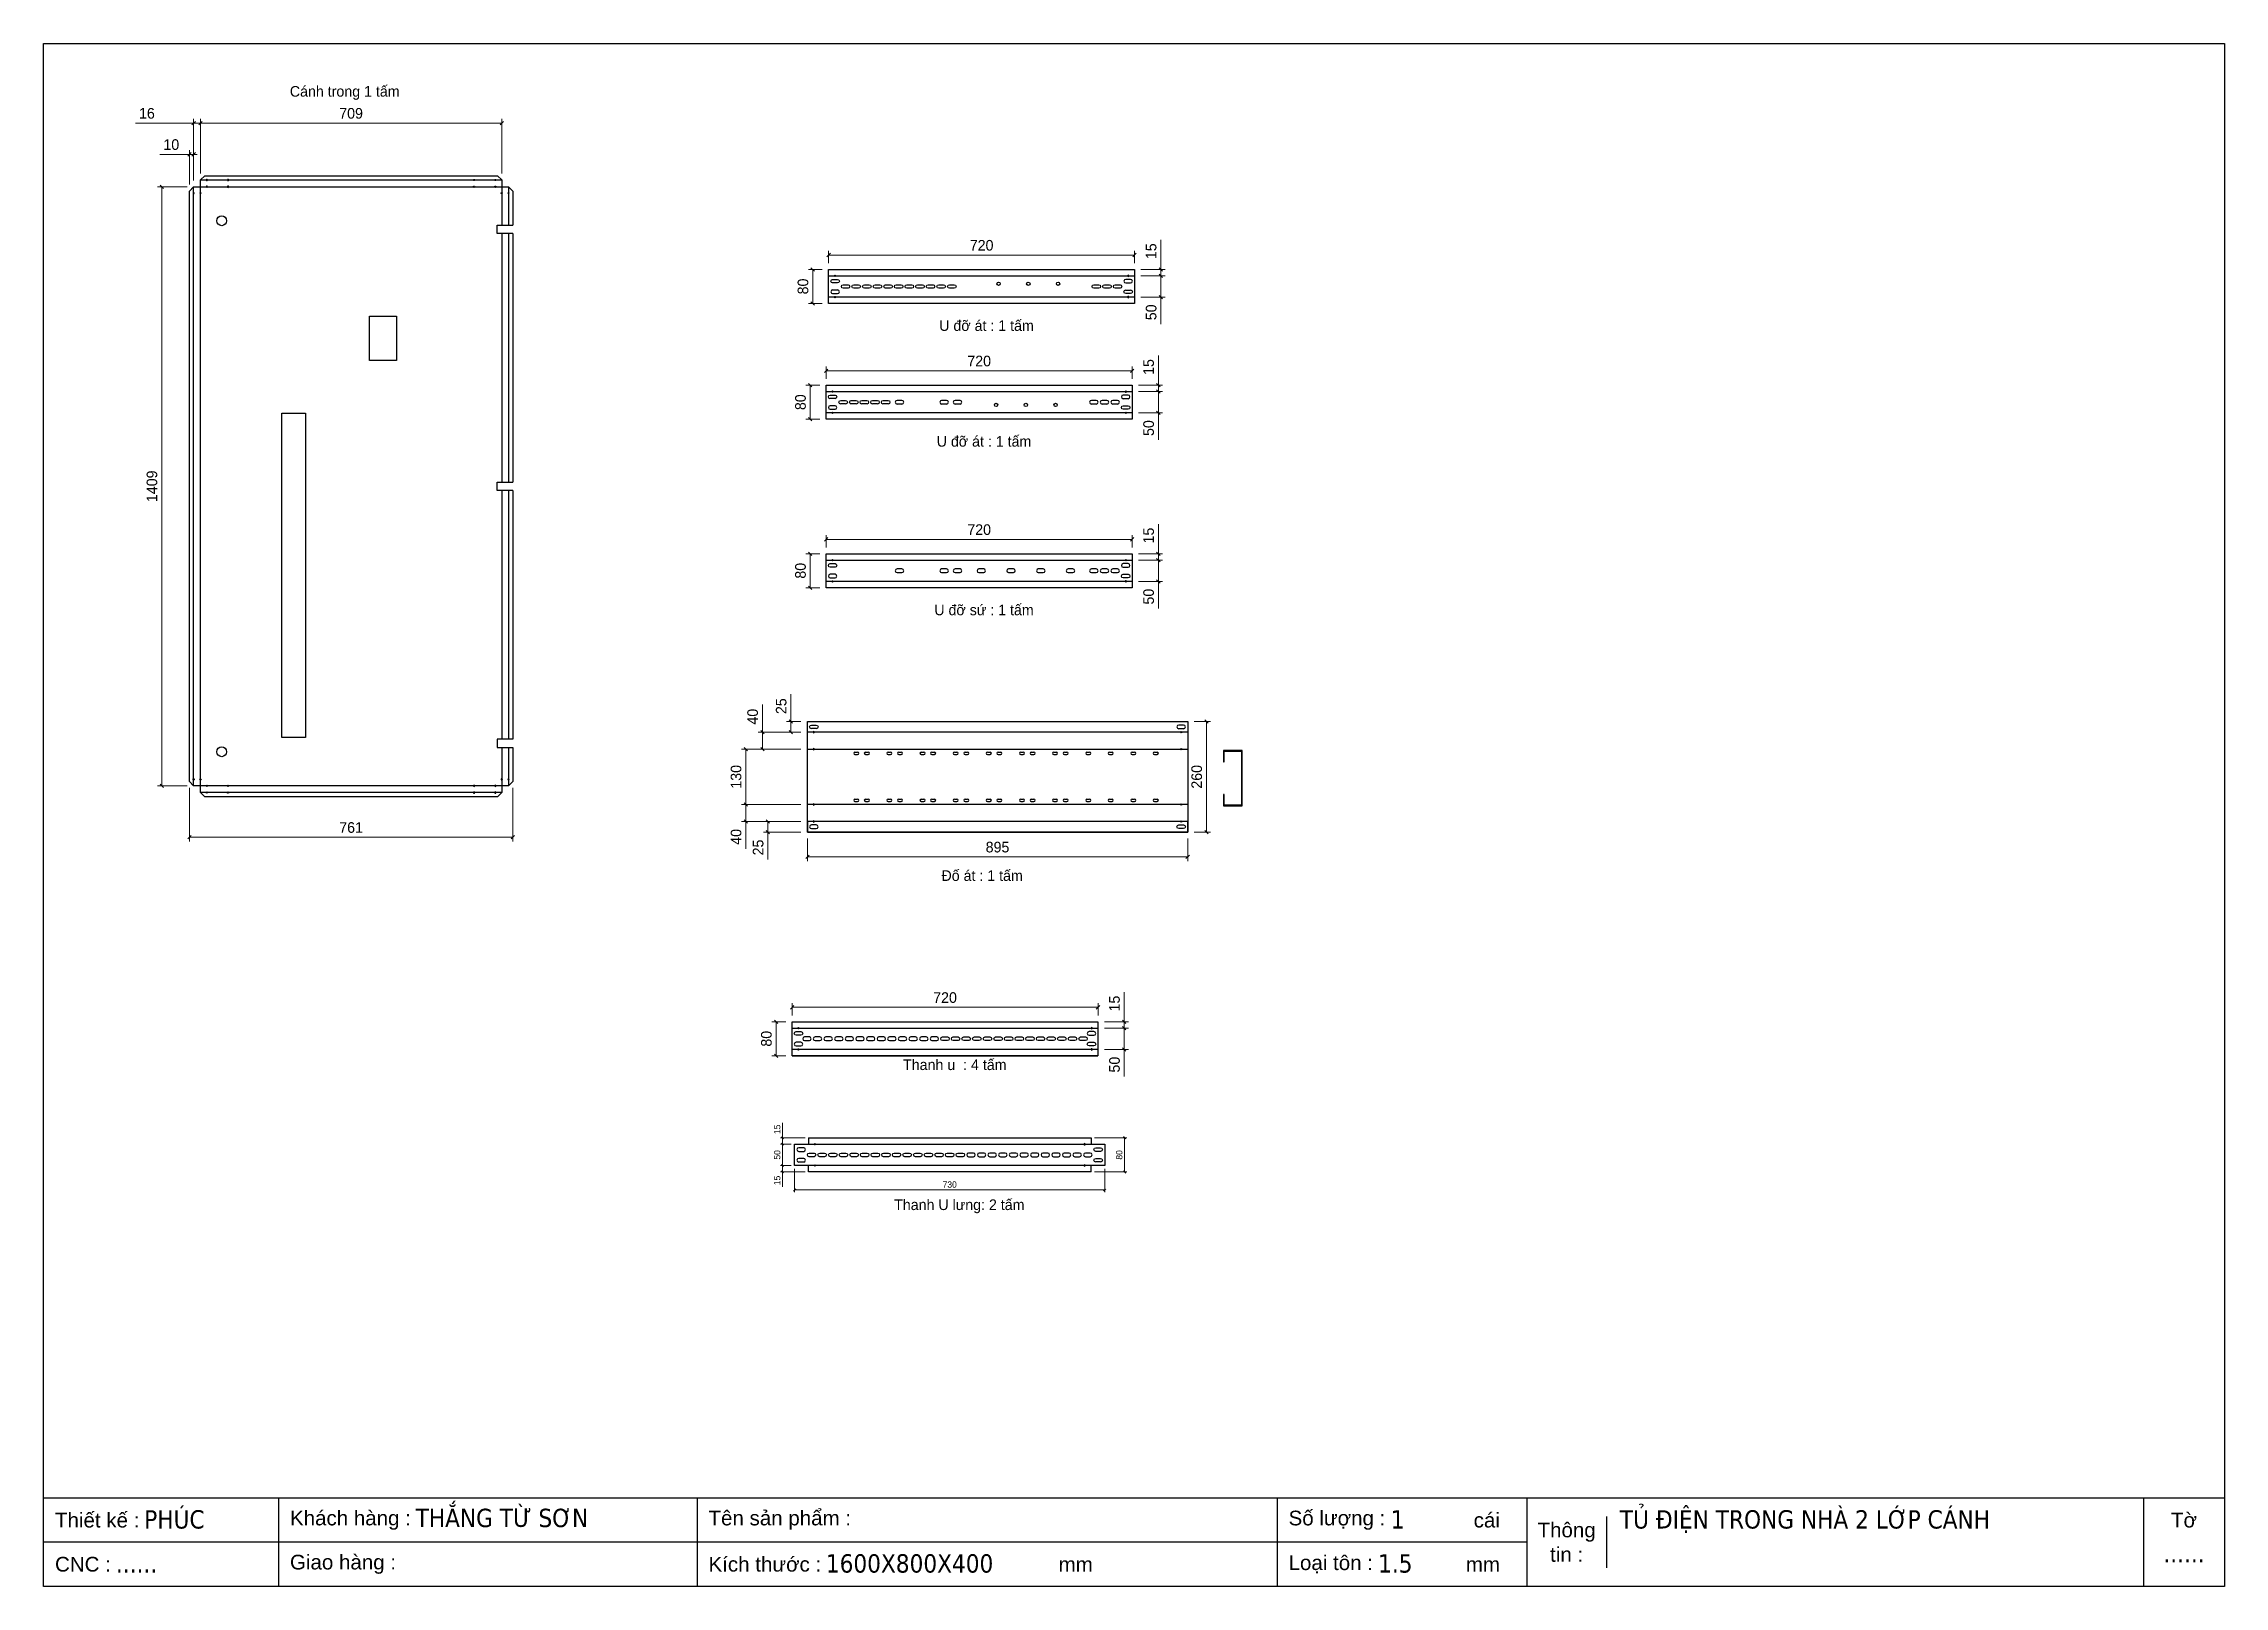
# Model space of a CAD drawing. Header units: millimetres. Extents: x 0 to 5132, y 0 to 3629.
import ezdxf
from ezdxf.enums import TextEntityAlignment as Align

# ---------------------------------------------------------------- set-up
doc = ezdxf.new("R2010")
doc.units = ezdxf.units.MM
doc.layers.add('CNC', color=7, linetype='Continuous')
doc.layers.add('DIM', color=253, linetype='Continuous')
doc.styles.add('Arial', font='arial.ttf')
doc.styles.add('Tahoma (Input Text)', font='tahoma.ttf')
doc.dimstyles.new('Dim-15', dxfattribs={"dimtxt": 15, "dimasz": 5, "dimexe": 5, "dimexo": 8, "dimgap": 5, "dimtad": 1, "dimdec": 0, "dimtxsty": 'Standard', "dimblk": 'OBLIQUE', "dimcen": 10, "dimclrd": 5, "dimclre": 5, "dimclrt": 3, "dimazin": 3, "dimtfac": 1, "dimtdec": 0, "dimtmove": 0, "dimatfit": 3, "dimldrblk": 'OBLIQUE', "dimlwd": 9, "dimlwe": 9})
doc.dimstyles.new('Dim-25', dxfattribs={"dimtxt": 25, "dimasz": 8, "dimexe": 10, "dimexo": 15, "dimgap": 10, "dimtad": 1, "dimdec": 0, "dimtxsty": 'Standard', "dimblk": 'OBLIQUE', "dimcen": 10, "dimclrd": 5, "dimclre": 5, "dimclrt": 3, "dimazin": 3, "dimtfac": 1, "dimtdec": 0, "dimtmove": 0, "dimatfit": 3, "dimldrblk": 'OBLIQUE', "dimlwd": 9, "dimlwe": 9})

msp = doc.modelspace()

# ---------------------------------------------------------------- texts
at = {"color": 2, "char_height": 25, "width": 775, "attachment_point": 5}
for s, insert in [('Cánh trong 1 tấm', (708.6, 3512.8)), ('U đỡ át : 1 tấm', (2219, 2965.4)), ('U đỡ át : 1 tấm', (2213.1, 2693.1)), ('U đỡ sứ : 1 tấm', (2213.1, 2296.6)), ('Đố át : 1 tấm', (2208.7, 1671.7)), ('Thanh u  : 4 tấm ', (2144.4, 1226.8)), ('Thanh U lưng: 2 tấm', (2155, 893.9))]:
    msp.add_mtext(s, dxfattribs=dict(at, insert=insert))

# ---------------------------------------------------------------- blocks, each defined once
blk = doc.blocks.new('khungtenAsean2')
at = {"color": 7}
for p, q in [((2970, -1980), (0, -1980)), ((320, -1980), (320, -2100)), ((890, -1980), (890, -2100)), ((1680, -1980), (1680, -2100)), ((2020, -1980), (2020, -2100)), ((2860, -1980), (2860, -2100)), ((2128.3, -2005), (2128.3, -2075)), ((2020, -2040), (0, -2040))]:
    blk.add_line(p, q, dxfattribs=at)
blk.add_lwpolyline([(0, 0), (2970, 0), (2970, -2100), (0, -2100)], close=True, dxfattribs=at)
at = {"color": 2, "char_height": 20, "style": 'Arial'}
for s, insert, width, attachment_point in [('  Thiết kế :', (0, -2010), 917.634, 4), ('  Khách hàng :', (320, -2010), 917.634, 4), ('  Tên sản phẩm :', (890, -2010), 917.634, 4), ('  Số lượng :', (1680, -2010), 917.634, 4), ('cái', (1947.6, -2010), 917.634, 4), ('Thông\\Ptin :', (2074.2, -2040), 108.311, 5), ('Tờ', (2915, -2010), 110, 5), ('  CNC :', (0, -2070), 917.634, 4), ('  Giao hàng :', (320, -2070), 917.634, 4), ('  Kích thước :', (890, -2070), 917.634, 4), ('mm', (1382.3, -2070), 917.634, 4), ('  Loại tôn :', (1680, -2070), 917.634, 4), ('mm', (1936.9, -2070), 917.634, 4)]:
    blk.add_mtext(s, dxfattribs=dict(at, insert=insert, width=width, attachment_point=attachment_point))
at = {"color": 1, "style": 'Tahoma (Input Text)', "flags": 8}
for tag, p in [('#01', (137.1, -2021.3)), ('#03', (506.6, -2019.3)), ('#05', (1106.6, -2021.3)), ('#07', (1834.7, -2021.3)), ('#09', (2146.7, -2021.3)), ('#02', (98.5, -2081.3)), ('#04', (486.1, -2081.3)), ('#06', (1065.3, -2081.3)), ('#08', (1817.4, -2081.3)), ('#10', (2146.7, -2081.3))]:
    blk.add_attdef(tag, p, '', height=25, dxfattribs=at)
blk.add_attdef('#11', text='', height=25, dxfattribs=at).set_placement((2915, -2067.3), align=Align.CENTER)
blk = doc.blocks.new('*D1')
at = {"color": 0, "linetype": 'ByBlock', "lineweight": -2}
for p, q in [((349.1, 3438), (357.1, 3446)), ((373.1, 3446), (365.1, 3438))]:
    blk.add_line(p, q, dxfattribs=at)
at = {"layer": 'Defpoints', "color": 0, "transparency": 16777216}
for p in [(369.1, 3442), (353.1, 3292.1), (369.1, 3308.1)]:
    blk.add_point(p, dxfattribs=at)
at = {"layer": 'DIM', "color": 5, "lineweight": 9, "transparency": 16777216}
for p, q in [((353.1, 3442), (216.4, 3442)), ((353.1, 3307.1), (353.1, 3452)), ((369.1, 3442), (353.1, 3442)), ((369.1, 3323.1), (369.1, 3452)), ((369.1, 3442), (377.1, 3442))]:
    blk.add_line(p, q, dxfattribs=at)
at = {"layer": 'DIM', "color": 3, "transparency": 16777216, "insert": (243.1, 3464.7), "char_height": 25, "attachment_point": 5}
blk.add_mtext('16', dxfattribs=at)
blk = doc.blocks.new('_Oblique')
at = {"color": 0, "linetype": 'ByBlock', "lineweight": -2}
blk.add_line((-0.5, -0.5), (0.5, 0.5), dxfattribs=at)
blk = doc.blocks.new('f3daunguoc')
at = {"layer": 'CNC', "color": 2, "lineweight": -3}
blk.add_circle((0, 0), 1.5, dxfattribs=at)
blk = doc.blocks.new('*D2')
at = {"color": 0, "linetype": 'ByBlock', "lineweight": -2}
for p, q in [((281.9, 3288.1), (273.9, 3296.1)), ((273.9, 1887.1), (281.9, 1879.1))]:
    blk.add_line(p, q, dxfattribs=at)
at = {"layer": 'Defpoints', "color": 0, "transparency": 16777216}
for p in [(353.1, 3292.1), (277.9, 1883.1), (353.1, 1883.1)]:
    blk.add_point(p, dxfattribs=at)
at = {"layer": 'DIM', "color": 5, "lineweight": 9, "transparency": 16777216}
for p, q in [((338.1, 3292.1), (267.9, 3292.1)), ((277.9, 3292.1), (277.9, 1883.1)), ((338.1, 1883.1), (267.9, 1883.1))]:
    blk.add_line(p, q, dxfattribs=at)
at = {"layer": 'DIM', "color": 3, "transparency": 16777216, "insert": (255.1, 2587.6), "char_height": 25, "attachment_point": 5, "rotation": 90}
blk.add_mtext('1409', dxfattribs=at)
blk = doc.blocks.new('*D3')
at = {"color": 0, "linetype": 'ByBlock', "lineweight": -2}
for p, q in [((347.1, 1766), (339.1, 1758)), ((1100.1, 1758), (1108.1, 1766))]:
    blk.add_line(p, q, dxfattribs=at)
at = {"layer": 'Defpoints', "color": 0, "transparency": 16777216}
for p in [(343.1, 1893.1), (1104.1, 1893.1), (1104.1, 1762)]:
    blk.add_point(p, dxfattribs=at)
at = {"layer": 'DIM', "color": 5, "lineweight": 9, "transparency": 16777216}
for p, q in [((343.1, 1878.1), (343.1, 1752)), ((1104.1, 1878.1), (1104.1, 1752)), ((343.1, 1762), (1104.1, 1762))]:
    blk.add_line(p, q, dxfattribs=at)
at = {"layer": 'DIM', "color": 3, "transparency": 16777216, "insert": (723.6, 1784.8), "char_height": 25, "attachment_point": 5}
blk.add_mtext('761', dxfattribs=at)
blk = doc.blocks.new('*D4')
at = {"color": 0, "linetype": 'ByBlock', "lineweight": -2}
for p, q in [((373.1, 3446), (365.1, 3438)), ((1074.1, 3438), (1082.1, 3446))]:
    blk.add_line(p, q, dxfattribs=at)
at = {"layer": 'Defpoints', "color": 0, "transparency": 16777216}
for p in [(1078.1, 3442), (369.1, 3308.1), (1078.1, 3308.1)]:
    blk.add_point(p, dxfattribs=at)
at = {"layer": 'DIM', "color": 5, "lineweight": 9, "transparency": 16777216}
for p, q in [((369.1, 3323.1), (369.1, 3452)), ((369.1, 3442), (1078.1, 3442)), ((1078.1, 3323.1), (1078.1, 3452))]:
    blk.add_line(p, q, dxfattribs=at)
at = {"layer": 'DIM', "color": 3, "transparency": 16777216, "insert": (723.6, 3464.7), "char_height": 25, "attachment_point": 5}
blk.add_mtext('709', dxfattribs=at)
blk = doc.blocks.new('*D5')
at = {"color": 0, "linetype": 'ByBlock', "lineweight": -2}
for p, q in [((339.1, 3364.4), (347.1, 3372.4)), ((357.1, 3372.4), (349.1, 3364.4))]:
    blk.add_line(p, q, dxfattribs=at)
at = {"layer": 'Defpoints', "color": 0, "transparency": 16777216}
for p in [(343.1, 3368.4), (353.1, 3292.1), (343.1, 3282.1)]:
    blk.add_point(p, dxfattribs=at)
at = {"layer": 'DIM', "color": 5, "lineweight": 9, "transparency": 16777216}
for p, q in [((343.1, 3368.4), (273.8, 3368.4)), ((343.1, 3297.1), (343.1, 3378.4)), ((353.1, 3368.4), (343.1, 3368.4)), ((353.1, 3307.1), (353.1, 3378.4)), ((353.1, 3368.4), (361.1, 3368.4))]:
    blk.add_line(p, q, dxfattribs=at)
at = {"layer": 'DIM', "color": 3, "transparency": 16777216, "insert": (300.5, 3391.2), "char_height": 25, "attachment_point": 5}
blk.add_mtext('10', dxfattribs=at)
blk = doc.blocks.new('ovan8.5x20')
at = {"layer": 'CNC', "color": 2, "lineweight": -3}
for p, q in [((5.7, 4.2), (-5.8, 4.2)), ((-5.8, -4.2), (5.7, -4.2))]:
    blk.add_line(p, q, dxfattribs=at)
for centre, start, end in [((-5.8, 0), 90, 270), ((5.7, 0), 270, 90)]:
    blk.add_arc(centre, 4.25, start, end, dxfattribs=at)
blk = doc.blocks.new('*D6')
at = {"color": 0, "linetype": 'ByBlock', "lineweight": -2}
for p, q in [((1813.9, 3093.6), (1805.9, 3101.6)), ((1805.9, 3021.6), (1813.9, 3013.6))]:
    blk.add_line(p, q, dxfattribs=at)
at = {"layer": 'Defpoints', "color": 0, "transparency": 16777216}
for p in [(1847.5, 3097.6), (1809.9, 3017.6), (1847.5, 3017.6)]:
    blk.add_point(p, dxfattribs=at)
at = {"layer": 'DIM', "color": 5, "lineweight": 9, "transparency": 16777216}
for p, q in [((1832.5, 3097.6), (1799.9, 3097.6)), ((1809.9, 3097.6), (1809.9, 3017.6)), ((1832.5, 3017.6), (1799.9, 3017.6))]:
    blk.add_line(p, q, dxfattribs=at)
at = {"layer": 'DIM', "color": 3, "transparency": 16777216, "insert": (1787.1, 3057.6), "char_height": 25, "attachment_point": 5, "rotation": 90}
blk.add_mtext('80', dxfattribs=at)
blk = doc.blocks.new('*D7')
at = {"color": 0, "linetype": 'ByBlock', "lineweight": -2}
for p, q in [((1851.5, 3135.6), (1843.5, 3127.6)), ((2563.5, 3127.6), (2571.5, 3135.6))]:
    blk.add_line(p, q, dxfattribs=at)
at = {"layer": 'Defpoints', "color": 0, "transparency": 16777216}
for p in [(2567.5, 3131.6), (1847.5, 3097.6), (2567.5, 3097.6)]:
    blk.add_point(p, dxfattribs=at)
at = {"layer": 'DIM', "color": 5, "lineweight": 9, "transparency": 16777216}
for p, q in [((1847.5, 3112.6), (1847.5, 3141.6)), ((1847.5, 3131.6), (2567.5, 3131.6)), ((2567.5, 3112.6), (2567.5, 3141.6))]:
    blk.add_line(p, q, dxfattribs=at)
at = {"layer": 'DIM', "color": 3, "transparency": 16777216, "insert": (2207.5, 3154.3), "char_height": 25, "attachment_point": 5}
blk.add_mtext('720', dxfattribs=at)
blk = doc.blocks.new('*D8')
at = {"color": 0, "linetype": 'ByBlock', "lineweight": -2}
for p, q in [((2625.3, 3101.6), (2633.3, 3093.6)), ((2633.3, 3078.6), (2625.3, 3086.6))]:
    blk.add_line(p, q, dxfattribs=at)
at = {"layer": 'Defpoints', "color": 0, "transparency": 16777216}
for p in [(2567.5, 3097.6), (2567.5, 3082.6), (2629.3, 3097.6)]:
    blk.add_point(p, dxfattribs=at)
at = {"layer": 'DIM', "color": 5, "lineweight": 9, "transparency": 16777216}
for p, q in [((2629.3, 3097.6), (2629.3, 3167.3)), ((2582.5, 3097.6), (2639.3, 3097.6)), ((2582.5, 3082.6), (2639.3, 3082.6)), ((2629.3, 3082.6), (2629.3, 3097.6)), ((2629.3, 3082.6), (2629.3, 3074.6))]:
    blk.add_line(p, q, dxfattribs=at)
at = {"layer": 'DIM', "color": 3, "transparency": 16777216, "insert": (2606.5, 3140.5), "char_height": 25, "attachment_point": 5, "rotation": 90}
blk.add_mtext('15', dxfattribs=at)
blk = doc.blocks.new('*D9')
at = {"color": 0, "linetype": 'ByBlock', "lineweight": -2}
for p, q in [((2633.3, 3078.6), (2625.3, 3086.6)), ((2625.3, 3036.6), (2633.3, 3028.6))]:
    blk.add_line(p, q, dxfattribs=at)
at = {"layer": 'Defpoints', "color": 0, "transparency": 16777216}
for p in [(2567.5, 3082.6), (2567.5, 3032.6), (2629.3, 3032.6)]:
    blk.add_point(p, dxfattribs=at)
at = {"layer": 'DIM', "color": 5, "lineweight": 9, "transparency": 16777216}
for p, q in [((2582.5, 3082.6), (2639.3, 3082.6)), ((2629.3, 3082.6), (2629.3, 3032.6)), ((2582.5, 3032.6), (2639.3, 3032.6)), ((2629.3, 3032.6), (2629.3, 2968.9))]:
    blk.add_line(p, q, dxfattribs=at)
at = {"layer": 'DIM', "color": 3, "transparency": 16777216, "insert": (2606.5, 2996.8), "char_height": 25, "attachment_point": 5, "rotation": 90}
blk.add_mtext('50', dxfattribs=at)
blk = doc.blocks.new('*D10')
at = {"color": 0, "linetype": 'ByBlock', "lineweight": -2}
for p, q in [((1727.7, 1324.1), (1719.7, 1332.1)), ((1719.7, 1252.1), (1727.7, 1244.1))]:
    blk.add_line(p, q, dxfattribs=at)
at = {"layer": 'Defpoints', "color": 0, "transparency": 16777216}
for p in [(1761.4, 1328.1), (1723.7, 1248.1), (1761.4, 1248.1)]:
    blk.add_point(p, dxfattribs=at)
at = {"layer": 'DIM', "color": 5, "lineweight": 9, "transparency": 16777216}
for p, q in [((1746.4, 1328.1), (1713.7, 1328.1)), ((1723.7, 1328.1), (1723.7, 1248.1)), ((1746.4, 1248.1), (1713.7, 1248.1))]:
    blk.add_line(p, q, dxfattribs=at)
at = {"layer": 'DIM', "color": 3, "transparency": 16777216, "insert": (1701, 1288.1), "char_height": 25, "attachment_point": 5, "rotation": 90}
blk.add_mtext('80', dxfattribs=at)
blk = doc.blocks.new('*D11')
at = {"color": 0, "linetype": 'ByBlock', "lineweight": -2}
for p, q in [((1765.4, 1366), (1757.4, 1358)), ((2477.4, 1358), (2485.4, 1366))]:
    blk.add_line(p, q, dxfattribs=at)
at = {"layer": 'Defpoints', "color": 0, "transparency": 16777216}
for p in [(2481.4, 1362), (1761.4, 1328.1), (2481.4, 1328.1)]:
    blk.add_point(p, dxfattribs=at)
at = {"layer": 'DIM', "color": 5, "lineweight": 9, "transparency": 16777216}
for p, q in [((1761.4, 1343.1), (1761.4, 1372)), ((1761.4, 1362), (2481.4, 1362)), ((2481.4, 1343.1), (2481.4, 1372))]:
    blk.add_line(p, q, dxfattribs=at)
at = {"layer": 'DIM', "color": 3, "transparency": 16777216, "insert": (2121.4, 1384.8), "char_height": 25, "attachment_point": 5}
blk.add_mtext('720', dxfattribs=at)
blk = doc.blocks.new('*D12')
at = {"color": 0, "linetype": 'ByBlock', "lineweight": -2}
for p, q in [((2539.1, 1332.1), (2547.1, 1324.1)), ((2547.1, 1309.1), (2539.1, 1317.1))]:
    blk.add_line(p, q, dxfattribs=at)
at = {"layer": 'Defpoints', "color": 0, "transparency": 16777216}
for p in [(2481.4, 1328.1), (2481.4, 1313.1), (2543.1, 1328.1)]:
    blk.add_point(p, dxfattribs=at)
at = {"layer": 'DIM', "color": 5, "lineweight": 9, "transparency": 16777216}
for p, q in [((2543.1, 1328.1), (2543.1, 1397.7)), ((2496.4, 1328.1), (2553.1, 1328.1)), ((2496.4, 1313.1), (2553.1, 1313.1)), ((2543.1, 1313.1), (2543.1, 1328.1)), ((2543.1, 1313.1), (2543.1, 1305.1))]:
    blk.add_line(p, q, dxfattribs=at)
at = {"layer": 'DIM', "color": 3, "transparency": 16777216, "insert": (2520.3, 1370.9), "char_height": 25, "attachment_point": 5, "rotation": 90}
blk.add_mtext('15', dxfattribs=at)
blk = doc.blocks.new('*D13')
at = {"color": 0, "linetype": 'ByBlock', "lineweight": -2}
for p, q in [((2547.1, 1309.1), (2539.1, 1317.1)), ((2539.1, 1267.1), (2547.1, 1259.1))]:
    blk.add_line(p, q, dxfattribs=at)
at = {"layer": 'Defpoints', "color": 0, "transparency": 16777216}
for p in [(2481.4, 1313.1), (2481.4, 1263.1), (2543.1, 1263.1)]:
    blk.add_point(p, dxfattribs=at)
at = {"layer": 'DIM', "color": 5, "lineweight": 9, "transparency": 16777216}
for p, q in [((2496.4, 1313.1), (2553.1, 1313.1)), ((2543.1, 1313.1), (2543.1, 1263.1)), ((2496.4, 1263.1), (2553.1, 1263.1)), ((2543.1, 1263.1), (2543.1, 1199.4))]:
    blk.add_line(p, q, dxfattribs=at)
at = {"layer": 'DIM', "color": 3, "transparency": 16777216, "insert": (2520.3, 1227.2), "char_height": 25, "attachment_point": 5, "rotation": 90}
blk.add_mtext('50', dxfattribs=at)
blk = doc.blocks.new('*D14')
at = {"color": 0, "linetype": 'ByBlock', "lineweight": -2}
for p, q in [((1769.9, 934.9), (1764.9, 929.9)), ((2494.9, 929.9), (2499.9, 934.9))]:
    blk.add_line(p, q, dxfattribs=at)
at = {"layer": 'Defpoints', "color": 0, "transparency": 16777216}
for p in [(1767.4, 989.9), (2497.4, 989.9), (2497.4, 932.4)]:
    blk.add_point(p, dxfattribs=at)
at = {"layer": 'DIM', "color": 5, "lineweight": 9, "transparency": 16777216}
for p, q in [((1767.4, 981.9), (1767.4, 927.4)), ((2497.4, 981.9), (2497.4, 927.4)), ((1767.4, 932.4), (2497.4, 932.4))]:
    blk.add_line(p, q, dxfattribs=at)
at = {"layer": 'DIM', "color": 3, "transparency": 16777216, "insert": (2132.4, 945.1), "char_height": 15, "attachment_point": 5}
blk.add_mtext('730', dxfattribs=at)
blk = doc.blocks.new('*D15')
at = {"color": 0, "linetype": 'ByBlock', "lineweight": -2}
for p, q in [((2546.6, 1052.4), (2541.6, 1057.4)), ((2541.6, 977.4), (2546.6, 972.4))]:
    blk.add_line(p, q, dxfattribs=at)
at = {"layer": 'Defpoints', "color": 0, "transparency": 16777216}
for p in [(2464.9, 1054.9), (2544.1, 1054.9), (2464.9, 974.9)]:
    blk.add_point(p, dxfattribs=at)
at = {"layer": 'DIM', "color": 5, "lineweight": 9, "transparency": 16777216}
for p, q in [((2472.9, 1054.9), (2549.1, 1054.9)), ((2544.1, 974.9), (2544.1, 1054.9)), ((2472.9, 974.9), (2549.1, 974.9))]:
    blk.add_line(p, q, dxfattribs=at)
at = {"layer": 'DIM', "color": 3, "transparency": 16777216, "insert": (2531.4, 1014.9), "char_height": 15, "attachment_point": 5, "rotation": 90}
blk.add_mtext('80', dxfattribs=at)
blk = doc.blocks.new('*D16')
at = {"color": 0, "linetype": 'ByBlock', "lineweight": -2}
for p, q in [((1741.6, 1037.4), (1736.6, 1042.4)), ((1736.6, 992.4), (1741.6, 987.4))]:
    blk.add_line(p, q, dxfattribs=at)
at = {"layer": 'Defpoints', "color": 0, "transparency": 16777216}
for p in [(1767.4, 1039.9), (1739.1, 989.9), (1767.4, 989.9)]:
    blk.add_point(p, dxfattribs=at)
at = {"layer": 'DIM', "color": 5, "lineweight": 9, "transparency": 16777216}
for p, q in [((1759.4, 1039.9), (1734.1, 1039.9)), ((1739.1, 1039.9), (1739.1, 989.9)), ((1759.4, 989.9), (1734.1, 989.9))]:
    blk.add_line(p, q, dxfattribs=at)
at = {"layer": 'DIM', "color": 3, "transparency": 16777216, "insert": (1726.5, 1014.9), "char_height": 15, "attachment_point": 5, "rotation": 90}
blk.add_mtext('50', dxfattribs=at)
blk = doc.blocks.new('*D17')
at = {"color": 0, "linetype": 'ByBlock', "lineweight": -2}
for p, q in [((1741.6, 987.4), (1736.6, 992.4)), ((1736.6, 977.4), (1741.6, 972.4))]:
    blk.add_line(p, q, dxfattribs=at)
at = {"layer": 'Defpoints', "color": 0, "transparency": 16777216}
for p in [(1767.4, 989.9), (1739.1, 974.9), (1799.9, 974.9)]:
    blk.add_point(p, dxfattribs=at)
at = {"layer": 'DIM', "color": 5, "lineweight": 9, "transparency": 16777216}
for p, q in [((1759.4, 989.9), (1734.1, 989.9)), ((1739.1, 989.9), (1739.1, 974.9)), ((1791.9, 974.9), (1734.1, 974.9)), ((1739.1, 974.9), (1739.1, 939.7))]:
    blk.add_line(p, q, dxfattribs=at)
at = {"layer": 'DIM', "color": 3, "transparency": 16777216, "insert": (1726.5, 954.8), "char_height": 15, "attachment_point": 5, "rotation": 90}
blk.add_mtext('15', dxfattribs=at)
blk = doc.blocks.new('*D18')
at = {"color": 0, "linetype": 'ByBlock', "lineweight": -2}
for p, q in [((1741.6, 1052.4), (1736.6, 1057.4)), ((1736.6, 1042.4), (1741.6, 1037.4))]:
    blk.add_line(p, q, dxfattribs=at)
at = {"layer": 'Defpoints', "color": 0, "transparency": 16777216}
for p in [(1739.1, 1054.9), (1767.4, 1039.9), (1799.9, 1054.9)]:
    blk.add_point(p, dxfattribs=at)
at = {"layer": 'DIM', "color": 5, "lineweight": 9, "transparency": 16777216}
for p, q in [((1739.1, 1054.9), (1739.1, 1090)), ((1791.9, 1054.9), (1734.1, 1054.9)), ((1759.4, 1039.9), (1734.1, 1039.9)), ((1739.1, 1039.9), (1739.1, 1054.9))]:
    blk.add_line(p, q, dxfattribs=at)
at = {"layer": 'DIM', "color": 3, "transparency": 16777216, "insert": (1726.5, 1075), "char_height": 15, "attachment_point": 5, "rotation": 90}
blk.add_mtext('15', dxfattribs=at)
blk = doc.blocks.new('*D19')
at = {"color": 0, "linetype": 'ByBlock', "lineweight": -2}
for p, q in [((1801.4, 1719.9), (1793.4, 1711.9)), ((2688.4, 1711.9), (2696.4, 1719.9))]:
    blk.add_line(p, q, dxfattribs=at)
at = {"layer": 'Defpoints', "color": 0, "ltscale": 3, "transparency": 16777216}
for p in [(1797.4, 1774.2), (2692.4, 1774.2), (1797.4, 1715.9)]:
    blk.add_point(p, dxfattribs=at)
at = {"layer": 'DIM', "color": 5, "lineweight": 9, "ltscale": 3, "transparency": 16777216}
for p, q in [((1797.4, 1759.2), (1797.4, 1705.9)), ((2692.4, 1759.2), (2692.4, 1705.9)), ((2692.4, 1715.9), (1797.4, 1715.9))]:
    blk.add_line(p, q, dxfattribs=at)
at = {"layer": 'DIM', "color": 3, "ltscale": 3, "transparency": 16777216, "insert": (2244.9, 1738.7), "char_height": 25, "attachment_point": 5}
blk.add_mtext('895', dxfattribs=at)
blk = doc.blocks.new('*D20')
at = {"color": 0, "linetype": 'ByBlock', "lineweight": -2}
for p, q in [((2740.5, 2030.2), (2732.5, 2038.2)), ((2732.5, 1778.2), (2740.5, 1770.2))]:
    blk.add_line(p, q, dxfattribs=at)
at = {"layer": 'Defpoints', "color": 0, "ltscale": 3, "transparency": 16777216}
for p in [(2692.4, 2034.2), (2736.5, 2034.2), (2692.4, 1774.2)]:
    blk.add_point(p, dxfattribs=at)
at = {"layer": 'DIM', "color": 5, "lineweight": 9, "ltscale": 3, "transparency": 16777216}
for p, q in [((2707.4, 2034.2), (2746.5, 2034.2)), ((2736.5, 1774.2), (2736.5, 2034.2)), ((2707.4, 1774.2), (2746.5, 1774.2))]:
    blk.add_line(p, q, dxfattribs=at)
at = {"layer": 'DIM', "color": 3, "ltscale": 3, "transparency": 16777216, "insert": (2713.7, 1904.2), "char_height": 25, "attachment_point": 5, "rotation": 90}
blk.add_mtext('260', dxfattribs=at)
blk = doc.blocks.new('*D21')
at = {"color": 0, "linetype": 'ByBlock', "lineweight": -2}
for p, q in [((1708.4, 1795.2), (1700.4, 1803.2)), ((1700.4, 1778.2), (1708.4, 1770.2))]:
    blk.add_line(p, q, dxfattribs=at)
at = {"layer": 'Defpoints', "color": 0, "ltscale": 3, "transparency": 16777216}
for p in [(1797.4, 1799.2), (1704.4, 1774.2), (1797.4, 1774.2)]:
    blk.add_point(p, dxfattribs=at)
at = {"layer": 'DIM', "color": 5, "lineweight": 9, "ltscale": 3, "transparency": 16777216}
for p, q in [((1782.4, 1799.2), (1694.4, 1799.2)), ((1704.4, 1799.2), (1704.4, 1774.2)), ((1782.4, 1774.2), (1694.4, 1774.2)), ((1704.4, 1774.2), (1704.4, 1709.8))]:
    blk.add_line(p, q, dxfattribs=at)
at = {"layer": 'DIM', "color": 3, "ltscale": 3, "transparency": 16777216, "insert": (1681.7, 1738), "char_height": 25, "attachment_point": 5, "rotation": 90}
blk.add_mtext('25', dxfattribs=at)
blk = doc.blocks.new('*D22')
at = {"color": 0, "linetype": 'ByBlock', "lineweight": -2}
for p, q in [((1656.5, 1835.2), (1648.5, 1843.2)), ((1648.5, 1803.2), (1656.5, 1795.2))]:
    blk.add_line(p, q, dxfattribs=at)
at = {"layer": 'Defpoints', "color": 0, "ltscale": 3, "transparency": 16777216}
for p in [(1652.5, 1799.2), (1797.4, 1839.2), (1797.4, 1799.2)]:
    blk.add_point(p, dxfattribs=at)
at = {"layer": 'DIM', "color": 5, "lineweight": 9, "ltscale": 3, "transparency": 16777216}
for p, q in [((1782.4, 1839.2), (1642.5, 1839.2)), ((1782.4, 1799.2), (1642.5, 1799.2)), ((1652.5, 1839.2), (1652.5, 1799.2)), ((1652.5, 1799.2), (1652.5, 1734.5))]:
    blk.add_line(p, q, dxfattribs=at)
at = {"layer": 'DIM', "color": 3, "ltscale": 3, "transparency": 16777216, "insert": (1629.7, 1762.9), "char_height": 25, "attachment_point": 5, "rotation": 90}
blk.add_mtext('40', dxfattribs=at)
blk = doc.blocks.new('*D23')
at = {"color": 0, "linetype": 'ByBlock', "lineweight": -2}
for p, q in [((1656.5, 1965.2), (1648.5, 1973.2)), ((1648.5, 1843.2), (1656.5, 1835.2))]:
    blk.add_line(p, q, dxfattribs=at)
at = {"layer": 'Defpoints', "color": 0, "ltscale": 3, "transparency": 16777216}
for p in [(1797.4, 1969.2), (1652.5, 1839.2), (1797.4, 1839.2)]:
    blk.add_point(p, dxfattribs=at)
at = {"layer": 'DIM', "color": 5, "lineweight": 9, "ltscale": 3, "transparency": 16777216}
for p, q in [((1782.4, 1969.2), (1642.5, 1969.2)), ((1652.5, 1969.2), (1652.5, 1839.2)), ((1782.4, 1839.2), (1642.5, 1839.2))]:
    blk.add_line(p, q, dxfattribs=at)
at = {"layer": 'DIM', "color": 3, "ltscale": 3, "transparency": 16777216, "insert": (1629.7, 1904.2), "char_height": 25, "attachment_point": 5, "rotation": 90}
blk.add_mtext('130', dxfattribs=at)
blk = doc.blocks.new('*D24')
at = {"color": 0, "linetype": 'ByBlock', "lineweight": -2}
for p, q in [((1695.5, 2005.2), (1687.5, 2013.2)), ((1687.5, 1973.2), (1695.5, 1965.2))]:
    blk.add_line(p, q, dxfattribs=at)
at = {"layer": 'Defpoints', "color": 0, "ltscale": 3, "transparency": 16777216}
for p in [(1691.5, 2009.2), (1797.4, 2009.2), (1797.4, 1969.2)]:
    blk.add_point(p, dxfattribs=at)
at = {"layer": 'DIM', "color": 5, "lineweight": 9, "ltscale": 3, "transparency": 16777216}
for p, q in [((1691.5, 2009.2), (1691.5, 2074)), ((1782.4, 2009.2), (1681.5, 2009.2)), ((1691.5, 1969.2), (1691.5, 2009.2)), ((1782.4, 1969.2), (1681.5, 1969.2))]:
    blk.add_line(p, q, dxfattribs=at)
at = {"layer": 'DIM', "color": 3, "ltscale": 3, "transparency": 16777216, "insert": (1668.7, 2045.6), "char_height": 25, "attachment_point": 5, "rotation": 90}
blk.add_mtext('40', dxfattribs=at)
blk = doc.blocks.new('*D25')
at = {"color": 0, "linetype": 'ByBlock', "lineweight": -2}
for p, q in [((1762.6, 2030.2), (1754.6, 2038.2)), ((1754.6, 2013.2), (1762.6, 2005.2))]:
    blk.add_line(p, q, dxfattribs=at)
at = {"layer": 'Defpoints', "color": 0, "ltscale": 3, "transparency": 16777216}
for p in [(1758.6, 2034.2), (1797.4, 2034.2), (1797.4, 2009.2)]:
    blk.add_point(p, dxfattribs=at)
at = {"layer": 'DIM', "color": 5, "lineweight": 9, "ltscale": 3, "transparency": 16777216}
for p, q in [((1758.6, 2034.2), (1758.6, 2098.6)), ((1782.4, 2034.2), (1748.6, 2034.2)), ((1782.4, 2009.2), (1748.6, 2009.2)), ((1758.6, 2009.2), (1758.6, 2034.2))]:
    blk.add_line(p, q, dxfattribs=at)
at = {"layer": 'DIM', "color": 3, "ltscale": 3, "transparency": 16777216, "insert": (1735.9, 2070.4), "char_height": 25, "attachment_point": 5, "rotation": 90}
blk.add_mtext('25', dxfattribs=at)
blk = doc.blocks.new('*D26')
at = {"color": 0, "linetype": 'ByBlock', "lineweight": -2}
for p, q in [((1808, 2821.4), (1800, 2829.4)), ((1800, 2749.4), (1808, 2741.4))]:
    blk.add_line(p, q, dxfattribs=at)
at = {"layer": 'Defpoints', "color": 0, "transparency": 16777216}
for p in [(1841.7, 2825.4), (1804, 2745.4), (1841.7, 2745.4)]:
    blk.add_point(p, dxfattribs=at)
at = {"layer": 'DIM', "color": 5, "lineweight": 9, "transparency": 16777216}
for p, q in [((1826.7, 2825.4), (1794, 2825.4)), ((1804, 2825.4), (1804, 2745.4)), ((1826.7, 2745.4), (1794, 2745.4))]:
    blk.add_line(p, q, dxfattribs=at)
at = {"layer": 'DIM', "color": 3, "transparency": 16777216, "insert": (1781.3, 2785.4), "char_height": 25, "attachment_point": 5, "rotation": 90}
blk.add_mtext('80', dxfattribs=at)
blk = doc.blocks.new('*D27')
at = {"color": 0, "linetype": 'ByBlock', "lineweight": -2}
for p, q in [((1845.7, 2863.3), (1837.7, 2855.3)), ((2557.7, 2855.3), (2565.7, 2863.3))]:
    blk.add_line(p, q, dxfattribs=at)
at = {"layer": 'Defpoints', "color": 0, "transparency": 16777216}
for p in [(1841.7, 2825.4), (2561.7, 2859.3), (2561.7, 2825.4)]:
    blk.add_point(p, dxfattribs=at)
at = {"layer": 'DIM', "color": 5, "lineweight": 9, "transparency": 16777216}
for p, q in [((1841.7, 2840.4), (1841.7, 2869.3)), ((1841.7, 2859.3), (2561.7, 2859.3)), ((2561.7, 2840.4), (2561.7, 2869.3))]:
    blk.add_line(p, q, dxfattribs=at)
at = {"layer": 'DIM', "color": 3, "transparency": 16777216, "insert": (2201.7, 2882.1), "char_height": 25, "attachment_point": 5}
blk.add_mtext('720', dxfattribs=at)
blk = doc.blocks.new('*D28')
at = {"color": 0, "linetype": 'ByBlock', "lineweight": -2}
for p, q in [((2619.4, 2829.4), (2627.4, 2821.4)), ((2627.4, 2806.4), (2619.4, 2814.4))]:
    blk.add_line(p, q, dxfattribs=at)
at = {"layer": 'Defpoints', "color": 0, "transparency": 16777216}
for p in [(2561.7, 2825.4), (2623.4, 2825.4), (2561.7, 2810.4)]:
    blk.add_point(p, dxfattribs=at)
at = {"layer": 'DIM', "color": 5, "lineweight": 9, "transparency": 16777216}
for p, q in [((2623.4, 2825.4), (2623.4, 2895)), ((2576.7, 2825.4), (2633.4, 2825.4)), ((2623.4, 2810.4), (2623.4, 2825.4)), ((2576.7, 2810.4), (2633.4, 2810.4)), ((2623.4, 2810.4), (2623.4, 2802.4))]:
    blk.add_line(p, q, dxfattribs=at)
at = {"layer": 'DIM', "color": 3, "transparency": 16777216, "insert": (2600.6, 2868.2), "char_height": 25, "attachment_point": 5, "rotation": 90}
blk.add_mtext('15', dxfattribs=at)
blk = doc.blocks.new('*D29')
at = {"color": 0, "linetype": 'ByBlock', "lineweight": -2}
for p, q in [((2627.4, 2806.4), (2619.4, 2814.4)), ((2619.4, 2764.4), (2627.4, 2756.4))]:
    blk.add_line(p, q, dxfattribs=at)
at = {"layer": 'Defpoints', "color": 0, "transparency": 16777216}
for p in [(2561.7, 2810.4), (2561.7, 2760.4), (2623.4, 2760.4)]:
    blk.add_point(p, dxfattribs=at)
at = {"layer": 'DIM', "color": 5, "lineweight": 9, "transparency": 16777216}
for p, q in [((2576.7, 2810.4), (2633.4, 2810.4)), ((2623.4, 2810.4), (2623.4, 2760.4)), ((2576.7, 2760.4), (2633.4, 2760.4)), ((2623.4, 2760.4), (2623.4, 2696.7))]:
    blk.add_line(p, q, dxfattribs=at)
at = {"layer": 'DIM', "color": 3, "transparency": 16777216, "insert": (2600.6, 2724.5), "char_height": 25, "attachment_point": 5, "rotation": 90}
blk.add_mtext('50', dxfattribs=at)
blk = doc.blocks.new('*D30')
at = {"color": 0, "linetype": 'ByBlock', "lineweight": -2}
for p, q in [((1808, 2424.9), (1800, 2432.9)), ((1800, 2352.9), (1808, 2344.9))]:
    blk.add_line(p, q, dxfattribs=at)
at = {"layer": 'Defpoints', "color": 0, "transparency": 16777216}
for p in [(1841.7, 2428.9), (1804, 2348.9), (1841.7, 2348.9)]:
    blk.add_point(p, dxfattribs=at)
at = {"layer": 'DIM', "color": 5, "lineweight": 9, "transparency": 16777216}
for p, q in [((1826.7, 2428.9), (1794, 2428.9)), ((1804, 2428.9), (1804, 2348.9)), ((1826.7, 2348.9), (1794, 2348.9))]:
    blk.add_line(p, q, dxfattribs=at)
at = {"layer": 'DIM', "color": 3, "transparency": 16777216, "insert": (1781.3, 2388.9), "char_height": 25, "attachment_point": 5, "rotation": 90}
blk.add_mtext('80', dxfattribs=at)
blk = doc.blocks.new('*D31')
at = {"color": 0, "linetype": 'ByBlock', "lineweight": -2}
for p, q in [((1845.7, 2466.8), (1837.7, 2458.8)), ((2557.7, 2458.8), (2565.7, 2466.8))]:
    blk.add_line(p, q, dxfattribs=at)
at = {"layer": 'Defpoints', "color": 0, "transparency": 16777216}
for p in [(1841.7, 2428.9), (2561.7, 2462.8), (2561.7, 2428.9)]:
    blk.add_point(p, dxfattribs=at)
at = {"layer": 'DIM', "color": 5, "lineweight": 9, "transparency": 16777216}
for p, q in [((1841.7, 2443.9), (1841.7, 2472.8)), ((2561.7, 2443.9), (2561.7, 2472.8)), ((1841.7, 2462.8), (2561.7, 2462.8))]:
    blk.add_line(p, q, dxfattribs=at)
at = {"layer": 'DIM', "color": 3, "transparency": 16777216, "insert": (2201.7, 2485.5), "char_height": 25, "attachment_point": 5}
blk.add_mtext('720', dxfattribs=at)
blk = doc.blocks.new('*D32')
at = {"color": 0, "linetype": 'ByBlock', "lineweight": -2}
for p, q in [((2619.4, 2432.9), (2627.4, 2424.9)), ((2627.4, 2409.9), (2619.4, 2417.9))]:
    blk.add_line(p, q, dxfattribs=at)
at = {"layer": 'Defpoints', "color": 0, "transparency": 16777216}
for p in [(2561.7, 2428.9), (2561.7, 2413.9), (2623.4, 2428.9)]:
    blk.add_point(p, dxfattribs=at)
at = {"layer": 'DIM', "color": 5, "lineweight": 9, "transparency": 16777216}
for p, q in [((2623.4, 2428.9), (2623.4, 2498.5)), ((2576.7, 2428.9), (2633.4, 2428.9)), ((2576.7, 2413.9), (2633.4, 2413.9)), ((2623.4, 2413.9), (2623.4, 2428.9)), ((2623.4, 2413.9), (2623.4, 2405.9))]:
    blk.add_line(p, q, dxfattribs=at)
at = {"layer": 'DIM', "color": 3, "transparency": 16777216, "insert": (2600.6, 2471.7), "char_height": 25, "attachment_point": 5, "rotation": 90}
blk.add_mtext('15', dxfattribs=at)
blk = doc.blocks.new('*D33')
at = {"color": 0, "linetype": 'ByBlock', "lineweight": -2}
for p, q in [((2627.4, 2409.9), (2619.4, 2417.9)), ((2619.4, 2367.9), (2627.4, 2359.9))]:
    blk.add_line(p, q, dxfattribs=at)
at = {"layer": 'Defpoints', "color": 0, "transparency": 16777216}
for p in [(2561.7, 2413.9), (2561.7, 2363.9), (2623.4, 2363.9)]:
    blk.add_point(p, dxfattribs=at)
at = {"layer": 'DIM', "color": 5, "lineweight": 9, "transparency": 16777216}
for p, q in [((2576.7, 2413.9), (2633.4, 2413.9)), ((2623.4, 2413.9), (2623.4, 2363.9)), ((2576.7, 2363.9), (2633.4, 2363.9)), ((2623.4, 2363.9), (2623.4, 2300.1))]:
    blk.add_line(p, q, dxfattribs=at)
at = {"layer": 'DIM', "color": 3, "transparency": 16777216, "insert": (2600.6, 2328), "char_height": 25, "attachment_point": 5, "rotation": 90}
blk.add_mtext('50', dxfattribs=at)
blk = doc.blocks.new('ovan6x9')
at = {"color": 2}
for p, q in [((2, 6), (8, 6)), ((2, 0), (8, 0))]:
    blk.add_line(p, q, dxfattribs=at)
for centre, start, end in [((2, 3), 90, 270), ((8, 3), 270, 90)]:
    blk.add_arc(centre, 3, start, end, dxfattribs=at)

# ---------------------------------------------------------------- dimensions: what is measured, and where the dimension line sits
at = {"layer": 'DIM', "color": 0}
dim = msp.add_linear_dim(base=(369.1, 3442), p1=(353.1, 3292.1), p2=(369.1, 3308.1), dimstyle='Dim-25', dxfattribs=at)
dim.commit()
dim.dimension.update_dxf_attribs({"geometry": '*D1', "text_midpoint": (243.1, 3442), "dimtype": 160})
at = {"layer": 'DIM', "color": 2}
for base, p1, p2, picture, middle in [((1078.1, 3442), (369.1, 3308.1), (1078.1, 3308.1), '*D4', (723.6, 3464.7)), ((343.1, 3368.4), (353.1, 3292.1), (343.1, 3282.1), '*D5', (300.5, 3391.2)), ((2567.5, 3131.6), (1847.5, 3097.6), (2567.5, 3097.6), '*D7', (2207.5, 3154.3)), ((2561.7, 2859.3), (1841.7, 2825.4), (2561.7, 2825.4), '*D27', (2201.7, 2882.1)), ((2561.7, 2462.8), (1841.7, 2428.9), (2561.7, 2428.9), '*D31', (2201.7, 2485.5)), ((1104.1, 1762), (343.1, 1893.1), (1104.1, 1893.1), '*D3', (723.6, 1784.8)), ((2481.4, 1362), (1761.4, 1328.1), (2481.4, 1328.1), '*D11', (2121.4, 1384.8))]:
    dim = msp.add_linear_dim(base=base, p1=p1, p2=p2, dimstyle='Dim-25', dxfattribs=at)
    dim.commit()
    dim.dimension.update_dxf_attribs({"geometry": picture, "text_midpoint": middle})
for base, p1, p2, picture, middle in [((277.9, 1883.1), (353.1, 3292.1), (353.1, 1883.1), '*D2', (255.1, 2587.6)), ((2629.3, 3097.6), (2567.5, 3082.6), (2567.5, 3097.6), '*D8', (2606.5, 3140.5)), ((1809.9, 3017.6), (1847.5, 3097.6), (1847.5, 3017.6), '*D6', (1787.1, 3057.6)), ((2629.3, 3032.6), (2567.5, 3082.6), (2567.5, 3032.6), '*D9', (2606.5, 2996.8)), ((2623.4, 2825.4), (2561.7, 2810.4), (2561.7, 2825.4), '*D28', (2600.6, 2868.2)), ((1804, 2745.4), (1841.7, 2825.4), (1841.7, 2745.4), '*D26', (1781.3, 2785.4)), ((2623.4, 2760.4), (2561.7, 2810.4), (2561.7, 2760.4), '*D29', (2600.6, 2724.5)), ((2623.4, 2428.9), (2561.7, 2413.9), (2561.7, 2428.9), '*D32', (2600.6, 2471.7)), ((1804, 2348.9), (1841.7, 2428.9), (1841.7, 2348.9), '*D30', (1781.3, 2388.9)), ((2623.4, 2363.9), (2561.7, 2413.9), (2561.7, 2363.9), '*D33', (2600.6, 2328)), ((2543.1, 1328.1), (2481.4, 1313.1), (2481.4, 1328.1), '*D12', (2520.3, 1370.9)), ((1723.7, 1248.1), (1761.4, 1328.1), (1761.4, 1248.1), '*D10', (1701, 1288.1)), ((2543.1, 1263.1), (2481.4, 1313.1), (2481.4, 1263.1), '*D13', (2520.3, 1227.2))]:
    dim = msp.add_linear_dim(base=base, p1=p1, p2=p2, angle=90, dimstyle='Dim-25', dxfattribs=at)
    dim.commit()
    dim.dimension.update_dxf_attribs({"geometry": picture, "text_midpoint": middle})
at = {"layer": 'DIM', "color": 7, "ltscale": 3}
for base, p1, p2, angle, picture, middle in [((1691.5, 2009.2), (1797.4, 1969.2), (1797.4, 2009.2), 270, '*D24', (1668.7, 2045.6)), ((1758.6, 2034.2), (1797.4, 2009.2), (1797.4, 2034.2), 270, '*D25', (1735.9, 2070.4)), ((2736.5, 2034.2), (2692.4, 1774.2), (2692.4, 2034.2), 270, '*D20', (2713.7, 1904.2)), ((1652.5, 1839.2), (1797.4, 1969.2), (1797.4, 1839.2), 270, '*D23', (1629.7, 1904.2)), ((1652.5, 1799.2), (1797.4, 1839.2), (1797.4, 1799.2), 270, '*D22', (1629.7, 1762.9)), ((1704.4, 1774.2), (1797.4, 1799.2), (1797.4, 1774.2), 270, '*D21', (1681.7, 1738)), ((1797.4, 1715.9), (2692.4, 1774.2), (1797.4, 1774.2), 180, '*D19', (2244.9, 1738.7))]:
    dim = msp.add_linear_dim(base=base, p1=p1, p2=p2, angle=angle, dimstyle='Dim-25', dxfattribs=at)
    dim.commit()
    dim.dimension.update_dxf_attribs({"geometry": picture, "text_midpoint": middle})
at = {"layer": 'DIM', "color": 7}
for base, p1, p2, picture, middle in [((1739.1, 1054.9), (1767.4, 1039.9), (1799.9, 1054.9), '*D18', (1726.5, 1075)), ((1739.1, 989.9), (1767.4, 1039.9), (1767.4, 989.9), '*D16', (1726.5, 1014.9)), ((2544.1, 1054.9), (2464.9, 974.9), (2464.9, 1054.9), '*D15', (2531.4, 1014.9)), ((1739.1, 974.9), (1767.4, 989.9), (1799.9, 974.9), '*D17', (1726.5, 954.8))]:
    dim = msp.add_linear_dim(base=base, p1=p1, p2=p2, angle=90, dimstyle='Dim-15', dxfattribs=at)
    dim.commit()
    dim.dimension.update_dxf_attribs({"geometry": picture, "text_midpoint": middle})
dim = msp.add_linear_dim(base=(2497.4, 932.4), p1=(1767.4, 989.9), p2=(2497.4, 989.9), dimstyle='Dim-15', dxfattribs=at)
dim.commit()
dim.dimension.update_dxf_attribs({"geometry": '*D14', "text_midpoint": (2132.4, 945.1)})

# ---------------------------------------------------------------- linework, layer by layer
at = {"color": 7}
for p, q in [((1761.3, 1328.1), (2481.3, 1328.1)), ((1767.4, 1039.9), (2497.4, 1039.9)), ((1767.4, 989.9), (1767.4, 1039.9)), ((1799.9, 1054.9), (2464.9, 1054.9)), ((1799.9, 1054.9), (1799.9, 1039.9)), ((2464.9, 1054.9), (2464.9, 1039.9)), ((2497.4, 1039.9), (2497.4, 989.9)), ((2497.4, 989.9), (1767.4, 989.9)), ((1799.9, 974.9), (1799.9, 989.9)), ((2464.9, 974.9), (2464.9, 989.9)), ((2464.9, 974.9), (1799.9, 974.9))]:
    msp.add_line(p, q, dxfattribs=at)
at = {"color": 2}
msp.add_line((1761.3, 1248.1), (2481.3, 1248.1), dxfattribs=at)
at = {"color": 7}
for points in [[(1104.1, 1973.1), (1104.1, 1893.1), (1094.1, 1883.1), (1078.1, 1883.1), (1078.1, 1867.1), (1068.1, 1857.1), (379.1, 1857.1), (369.1, 1867.1), (369.1, 1883.1), (353.1, 1883.1), (343.1, 1893.1), (343.1, 3282.1), (353.1, 3292.1), (369.1, 3292.1), (369.1, 3308.1), (379.1, 3318.1), (1068.1, 3318.1), (1078.1, 3308.1), (1078.1, 3292.1), (1094.1, 3292.1), (1104.1, 3282.1), (1104.1, 3202.1)], [(353.1, 1883.1), (353.1, 3292.1)], [(369.1, 3308.1), (1078.1, 3308.1)], [(1078.1, 1973.1), (1078.1, 1883.1), (369.1, 1883.1), (369.1, 3292.1), (1078.1, 3292.1), (1078.1, 3202.1)], [(1094.1, 3292.1), (1094.1, 3202.1)], [(1078.1, 3182.1), (1078.1, 2597.6)], [(1094.1, 3182.1), (1094.1, 2597.6)], [(1104.1, 3182.1), (1104.1, 2597.6)], [(1078.1, 2577.6), (1078.1, 1993.1)], [(1094.1, 2577.6), (1094.1, 1993.1)], [(1104.1, 2577.6), (1104.1, 1993.1)], [(1094.1, 1973.1), (1094.1, 1883.1)], [(1078.1, 1867.1), (369.1, 1867.1)]]:
    msp.add_lwpolyline(points, dxfattribs=at)
at = {"color": 2}
for points in [[(1104.1, 3182.1), (1067.1, 3182.1), (1067.1, 3202.1), (1104.1, 3202.1)], [(1104.1, 2577.6), (1067.1, 2577.6), (1067.1, 2597.6), (1104.1, 2597.6)], [(1104.1, 1993.1), (1067.1, 1993.1), (1067.1, 1973.1), (1104.1, 1973.1)]]:
    msp.add_lwpolyline(points, dxfattribs=at)
at = {"color": 7}
for points in [[(1847.4, 3097.6), (2567.4, 3097.6), (2567.4, 3017.6), (1847.4, 3017.6)], [(1841.6, 2825.4), (2561.6, 2825.4), (2561.6, 2745.4), (1841.6, 2745.4)], [(1841.6, 2428.9), (2561.6, 2428.9), (2561.6, 2348.9), (1841.6, 2348.9)], [(1761.3, 1328.1), (2481.3, 1328.1), (2481.3, 1248.1), (1761.3, 1248.1)], [(1761.3, 1313.1), (2481.3, 1313.1), (2481.3, 1263.1), (1761.3, 1263.1)]]:
    msp.add_lwpolyline(points, close=True, dxfattribs=at)
at = {"color": 8}
for points in [[(1847.4, 3082.6), (2567.4, 3082.6), (2567.4, 3032.6), (1847.4, 3032.6)], [(1841.6, 2810.4), (2561.6, 2810.4), (2561.6, 2760.4), (1841.6, 2760.4)], [(1841.6, 2413.9), (2561.6, 2413.9), (2561.6, 2363.9), (1841.6, 2363.9)], [(2692.4, 2009.2), (1797.4, 2009.2), (1797.4, 2034.2), (2692.4, 2034.2)], [(2777, 1862.3), (2777, 1835.8), (2820.5, 1835.8), (2820.5, 1965.8), (2777, 1965.8), (2777, 1939.3), (2778.5, 1939.3), (2778.5, 1964.3), (2819, 1964.3), (2819, 1837.3), (2778.5, 1837.3), (2778.5, 1862.3)], [(2692.4, 1799.2), (1797.4, 1799.2), (1797.4, 1774.2), (2692.4, 1774.2)]]:
    msp.add_lwpolyline(points, close=True, dxfattribs=at)
at = {"color": 2, "ltscale": 3}
for points in [[(766.6, 2987.6), (830.6, 2987.6), (830.6, 2883.6), (766.6, 2883.6)], [(560.6, 2759.6), (616.6, 2759.6), (616.6, 1996.6), (560.6, 1996.6)]]:
    msp.add_lwpolyline(points, close=True, dxfattribs=at)
at = {"color": 7, "ltscale": 3}
for points in [[(2692.4, 1774.2), (1797.4, 1774.2), (1797.4, 2034.2), (2692.4, 2034.2)], [(2692.4, 1839.2), (1797.4, 1839.2), (1797.4, 1969.2), (2692.4, 1969.2)]]:
    msp.add_lwpolyline(points, close=True, dxfattribs=at)
at = {"color": 2}
for centre in [(419.1, 3212.1), (419.1, 1963.1)]:
    msp.add_circle(centre, 11.5, dxfattribs=at)
at = {"color": 2, "ltscale": 3}
for centre in [(2247.4, 3064.1), (2317.4, 3064.1), (2387.4, 3064.1), (2241.6, 2778.9), (2311.6, 2778.9), (2381.6, 2778.9)]:
    msp.add_circle(centre, 4, dxfattribs=at)

# ---------------------------------------------------------------- block references
ref = msp.add_blockref('khungtenAsean2', (0, 3628.8), dxfattribs=dict(xscale=1.728000000002793, yscale=1.728000000002793, zscale=1.728000000002793))
ref.add_attrib('#11', '......', dxfattribs={"color": 1, "height": 43.2, "style": 'Tahoma (Input Text)'}).set_placement((5037.1, 56.4), align=Align.CENTER)
ref.add_attrib('#09', 'TỦ ĐIỆN TRONG NHÀ 2 LỚP CÁNH', (3709.5, 136), dxfattribs={"color": 1, "height": 43.2, "style": 'Tahoma (Input Text)'})
ref.add_attrib('#08', '1.5', (3140.5, 32.4), dxfattribs={"color": 1, "height": 43.2, "style": 'Tahoma (Input Text)'})
ref.add_attrib('#07', '1', (3170.3, 136), dxfattribs={"color": 1, "height": 43.2, "style": 'Tahoma (Input Text)'})
ref.add_attrib('#06', '1600X800X400', (1840.9, 32.4), dxfattribs={"color": 1, "height": 43.2, "style": 'Tahoma (Input Text)'})
ref.add_attrib('#03', 'THẮNG TỪ SƠN', (875.4, 139.4), dxfattribs={"color": 1, "height": 43.2, "style": 'Tahoma (Input Text)'})
ref.add_attrib('#02', '......', (170.1, 32.4), dxfattribs={"color": 1, "height": 43.2, "style": 'Tahoma (Input Text)'})
ref.add_attrib('#01', 'PHÚC', (236.8, 136), dxfattribs={"color": 1, "height": 43.2, "style": 'Tahoma (Input Text)'})
at = {"lineweight": -3, "xscale": -1}
for p, rotation in [((384.1, 3308.1), 180), ((384.1, 3292.1), 180), ((434.1, 3308.1), 180), ((434.1, 3292.1), 180), ((353.1, 3277.1), 180), ((369.1, 3277.1), 180), ((2552.6, 3082.6), 90), ((2552.6, 3032.6), 90), ((2546.8, 2810.4), 90), ((2546.8, 2760.4), 90), ((2546.8, 2413.9), 90), ((2546.8, 2363.9), 90), ((1812.4, 2009.2), 270), ((1812.4, 1969.2), 270), ((1812.4, 1839.2), 270), ((1812.4, 1799.2), 270), ((2466.5, 1313.1), 90), ((2466.5, 1263.1), 90), ((2449.9, 1039.9), 90), ((2449.9, 989.9), 90)]:
    msp.add_blockref('f3daunguoc', p, dxfattribs=dict(at, rotation=rotation))
at = {"lineweight": -3}
for p, rotation in [((1013.1, 3308.1), 180), ((1013.1, 3292.1), 180), ((1063.1, 3308.1), 180), ((1063.1, 3292.1), 180), ((1078.1, 3277.1), 180), ((1094.1, 3277.1), 180), ((1862.4, 3082.6), 270), ((1862.4, 3032.6), 270), ((1856.6, 2810.4), 270), ((1856.6, 2760.4), 270), ((1856.6, 2413.9), 270), ((1856.6, 2363.9), 270), ((2677.4, 2009.2), 90), ((2677.4, 1969.2), 90), ((2677.4, 1839.2), 90), ((2677.4, 1799.2), 90), ((1776.3, 1313.1), 270), ((1776.3, 1263.1), 270), ((1814.9, 1039.9), 270), ((1814.9, 989.9), 270)]:
    msp.add_blockref('f3daunguoc', p, dxfattribs=dict(at, rotation=rotation))
at = {"color": 7}
for p in [(1907.4, 1956.5), (1932.4, 1956.5), (1985.4, 1956.5), (2010.4, 1956.5), (2063.4, 1956.5), (2088.4, 1956.5), (2141.4, 1956.5), (2166.4, 1956.5), (2219.4, 1956.5), (2244.4, 1956.5), (2297.4, 1956.5), (2322.4, 1956.5), (2375.4, 1956.5), (2400.4, 1956.5), (2453.4, 1956.5), (2506.4, 1956.5), (2559.4, 1956.5), (2612.4, 1956.5), (1907.4, 1846), (1932.4, 1846), (1985.4, 1846), (2010.4, 1846), (2063.4, 1846), (2088.4, 1846), (2141.4, 1846), (2166.4, 1846), (2219.4, 1846), (2244.4, 1846), (2297.4, 1846), (2322.4, 1846), (2375.4, 1846), (2400.4, 1846), (2453.4, 1846), (2506.4, 1846), (2559.4, 1846), (2612.4, 1846)]:
    msp.add_blockref('ovan6x9', p, dxfattribs=at)
at = {"lineweight": -3}
for p in [(353.1, 1898.1), (369.1, 1898.1), (384.1, 1883.1), (384.1, 1867.1), (434.1, 1883.1), (434.1, 1867.1)]:
    msp.add_blockref('f3daunguoc', p, dxfattribs=at)
at = {"lineweight": -3, "xscale": -1}
for p in [(1078.1, 1898.1), (1094.1, 1898.1), (1013.1, 1883.1), (1013.1, 1867.1), (1063.1, 1883.1), (1063.1, 1867.1)]:
    msp.add_blockref('f3daunguoc', p, dxfattribs=at)
at = {"layer": 'CNC', "lineweight": -3, "xscale": -1, "rotation": 180}
for p in [(1862.7, 3070.1), (1887.4, 3057.6), (1912.4, 3057.6), (1937.4, 3057.6), (1962.4, 3057.6), (1987.4, 3057.6), (2012.4, 3057.6), (2037.4, 3057.6), (2062.4, 3057.6), (2087.4, 3057.6), (2112.4, 3057.6), (2137.4, 3057.6), (1856.8, 2797.9), (1881.6, 2785.4), (1906.6, 2785.4), (1931.6, 2785.4), (1956.6, 2785.4), (1981.6, 2785.4), (1856.8, 2401.4), (1812.6, 2021.7), (1776.6, 1300.6), (2121.3, 1288.1), (2146.3, 1288.1), (2171.3, 1288.1), (2196.3, 1288.1), (2221.3, 1288.1), (2246.3, 1288.1), (2271.3, 1288.1), (2296.3, 1288.1), (2321.3, 1288.1), (2346.3, 1288.1), (2371.3, 1288.1), (2396.3, 1288.1), (2421.3, 1288.1), (2446.3, 1288.1), (2481.9, 1027.4), (1807.4, 1014.9), (1832.4, 1014.9), (1857.4, 1014.9), (1882.4, 1014.9), (1907.4, 1014.9), (1932.4, 1014.9), (1957.4, 1014.9), (1982.4, 1014.9), (2007.4, 1014.9), (2032.4, 1014.9), (2057.4, 1014.9), (2082.4, 1014.9), (2107.4, 1014.9), (2132.4, 1014.9), (2157.4, 1014.9), (2481.9, 1002.4)]:
    msp.add_blockref('ovan8.5x20', p, dxfattribs=at)
at = {"layer": 'CNC', "lineweight": -3}
for p in [(1862.7, 3045.1), (1856.8, 2772.9), (1856.8, 2376.4), (1812.6, 1786.7), (1776.6, 1275.6)]:
    msp.add_blockref('ovan8.5x20', p, dxfattribs=at)
at = {"layer": 'CNC', "lineweight": -3, "xscale": -1}
for p in [(2477.4, 3057.6), (2502.4, 3057.6), (2527.4, 3057.6), (2552.2, 3045.1), (2546.3, 2772.9), (2546.3, 2376.4), (2677.1, 1786.7), (2466.1, 1275.6)]:
    msp.add_blockref('ovan8.5x20', p, dxfattribs=at)
at = {"layer": 'CNC', "lineweight": -3, "rotation": 180}
for p in [(2552.2, 3070.1), (2014.1, 2785.4), (2119.1, 2785.4), (2150.8, 2785.4), (2471.6, 2785.4), (2496.6, 2785.4), (2521.6, 2785.4), (2546.3, 2797.9), (2014.1, 2388.9), (2119.1, 2388.9), (2150.8, 2388.9), (2206.6, 2388.9), (2276.6, 2389), (2346.6, 2388.9), (2416.6, 2388.9), (2471.6, 2388.9), (2496.6, 2388.9), (2521.6, 2388.9), (2546.3, 2401.4), (2677.1, 2021.7), (1796.3, 1288.1), (1821.3, 1288.1), (1846.3, 1288.1), (1871.3, 1288.1), (1896.3, 1288.1), (1921.3, 1288.1), (1946.3, 1288.1), (1971.3, 1288.1), (1996.3, 1288.1), (2021.3, 1288.1), (2046.3, 1288.1), (2071.3, 1288.1), (2096.3, 1288.1), (2466.1, 1300.6), (1782.9, 1027.4), (1782.9, 1002.4), (2182.4, 1014.9), (2207.4, 1014.9), (2232.4, 1014.9), (2257.4, 1014.9), (2282.4, 1014.9), (2307.4, 1014.9), (2332.4, 1014.9), (2357.4, 1014.9), (2382.4, 1014.9), (2407.4, 1014.9), (2432.4, 1014.9), (2457.4, 1014.9)]:
    msp.add_blockref('ovan8.5x20', p, dxfattribs=at)

msp.set_redraw_order([(e.dxf.handle, doc.entitydb.next_handle()) for e in msp.query("TEXT MTEXT ATTDEF DIMENSION ARC_DIMENSION")])  # texts and dimensions are drawn at this point

doc.saveas('drawing.dxf')
